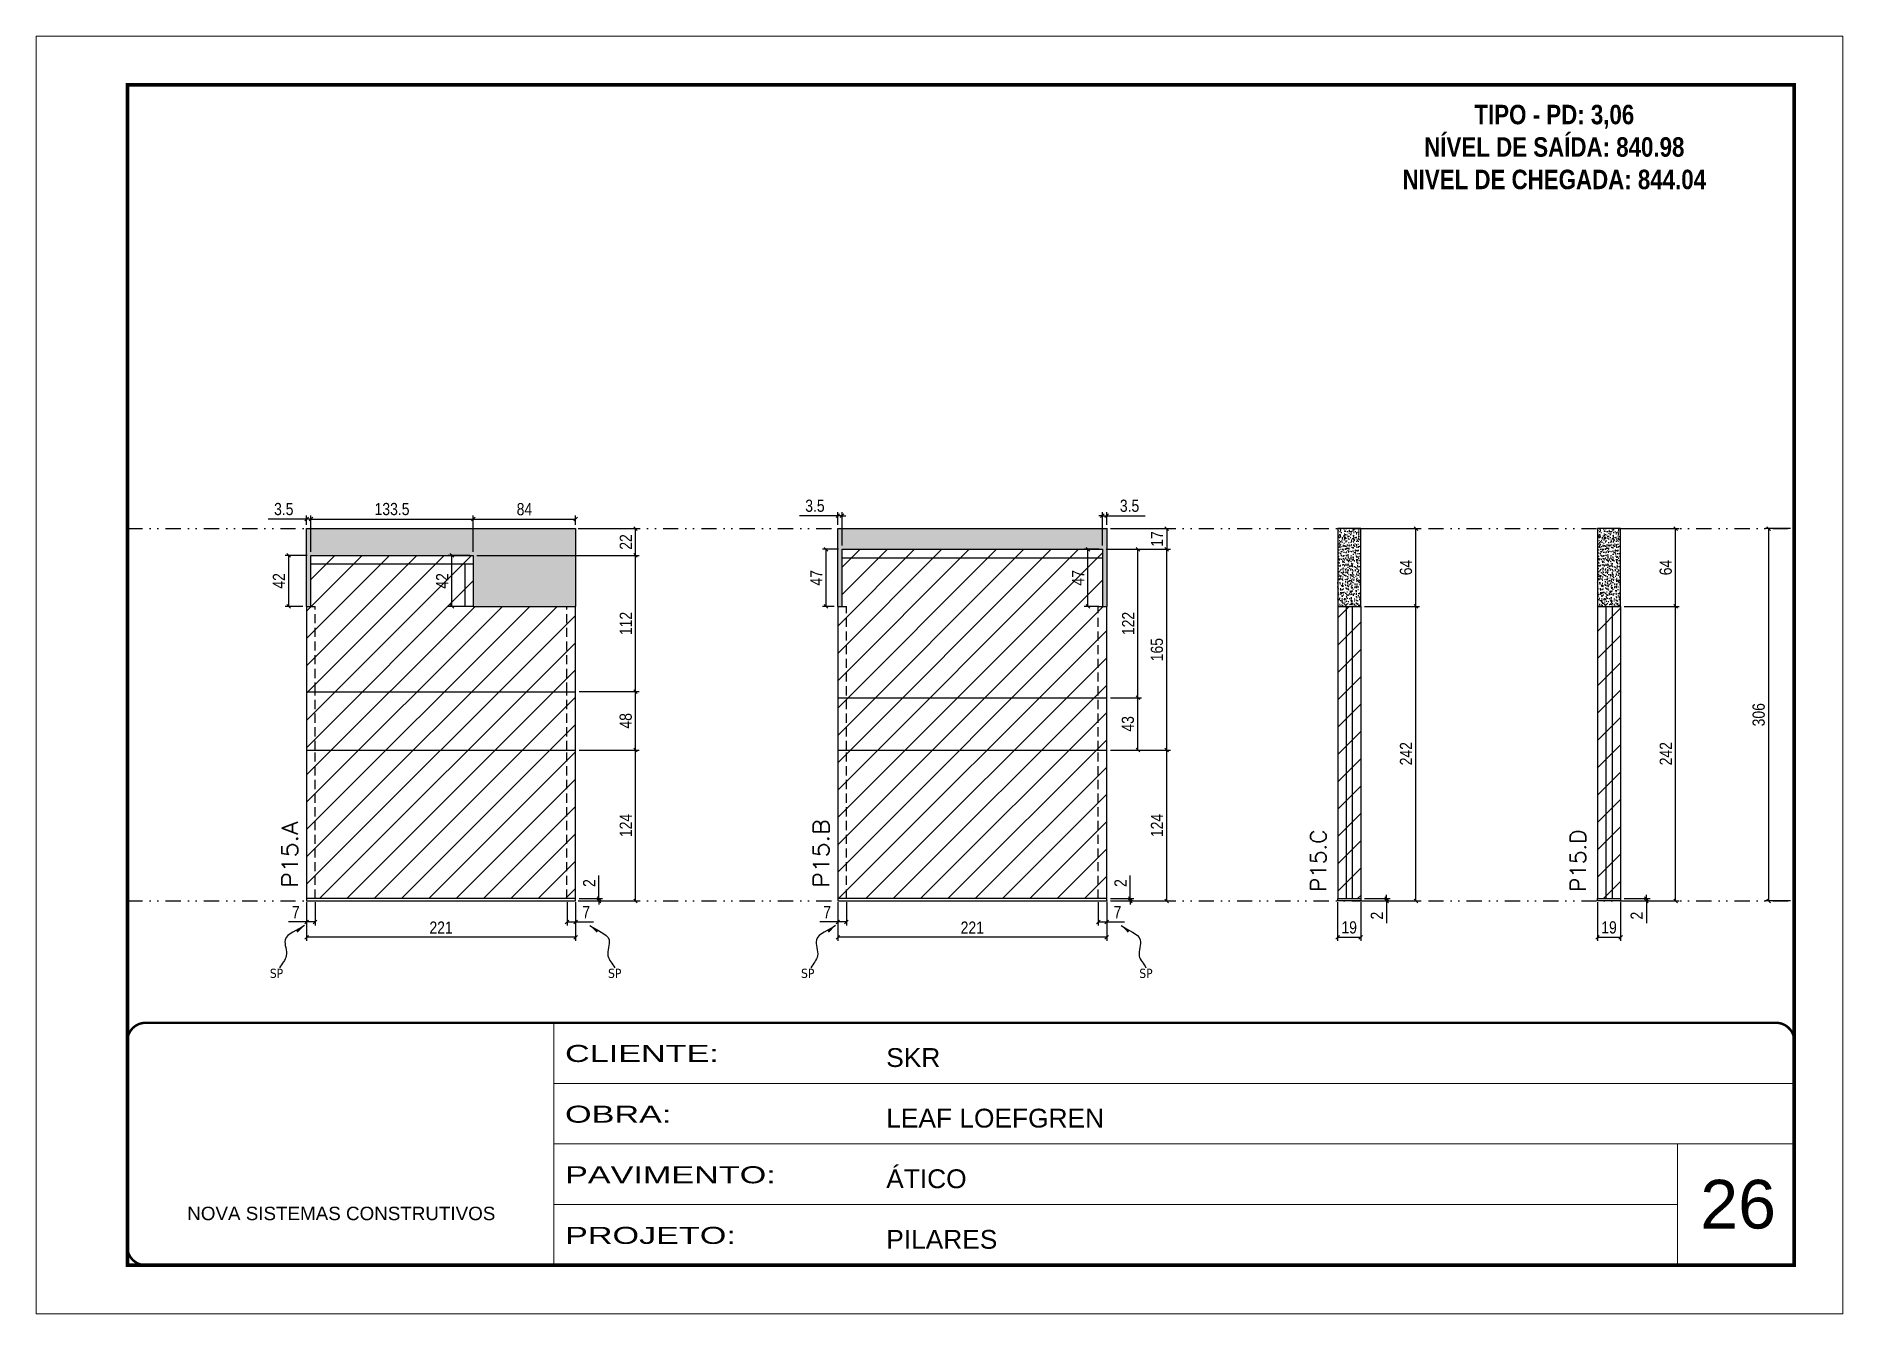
# Model space of a CAD drawing. Extents: x 14400 to 27878, y -21631 to 6985.
# Drawn here: x 16012 to 17497, y -957 to 93 of the extents above; entities that cross this region are included whole.
import ezdxf

# ---------------------------------------------------------------- set-up
doc = ezdxf.new("R2010")
doc.units = 0
for name, pattern in [('CONTINUO', [0]), ('DASHED', [0.75, 0.5, -0.25]), ('DIVIDE2', [0.625, 0.25, -0.125, 0, -0.125, 0, -0.125]), ('HIDDEN', [0.375, 0.25, -0.125])]:
    doc.linetypes.add(name, pattern=pattern)
for name, color, linetype, lineweight in [('CARIMBO', 255, 'Continuous', 9), ('Folhas', 255, 'Continuous', 9), ('Hachura', 251, 'Continuous', 9), ('SARRAFO DE PRESSAO', 251, 'DASHED', 9), ('Texto Seção', 7, 'Continuous', 15)]:
    doc.layers.add(name, color=color, linetype=linetype, lineweight=lineweight)
for name, color, linetype in [('COTA', 241, 'Continuous'), ('NOMENCLATURA', 7, 'Continuous'), ('Nível', 160, 'Continuous'), ('Painéis', 200, 'Continuous'), ('SARR_2.2x7', 40, 'Continuous'), ('texto', 7, 'Continuous')]:
    doc.layers.add(name, color=color, linetype=linetype)
doc.styles.add('ARIAL', font='arial.ttf')
doc.styles.add('COTA TECNICA', font='techl___.ttf', dxfattribs={"height": 10})
doc.styles.add('COTA TECNICA-50', font='techl___.ttf', dxfattribs={"height": 10})
doc.styles.add('REGUA-120', font='ROMANS.shx', dxfattribs={"height": 15})
doc.styles.add('ROMANC', font='techb___.ttf', dxfattribs={"height": 2.5})
doc.styles.get("Standard").update_dxf_attribs({"font": 'arial.ttf'})
doc.styles.add('Tecnologia', font='')
doc.styles.get('Tecnologia').set_extended_font_data('Forgotten Futurist')
doc.dimstyles.new('COTA PAINEL-50', dxfattribs={"dimtxt": 10, "dimasz": 3, "dimexe": 3, "dimexo": 3, "dimgap": 3, "dimtad": 1, "dimdec": 1, "dimzin": 12, "dimdsep": 46, "dimtxsty": 'COTA TECNICA-50', "dimblk1": 'OBLIQUE', "dimblk2": 'OBLIQUE', "dimsah": 1, "dimcen": 0.9, "dimclrd": 4, "dimclre": 4, "dimclrt": 240, "dimadec": 1, "dimazin": 3, "dimtfac": 1, "dimtdec": 1, "dimtmove": 0, "dimatfit": 3, "dimfxl": 1, "dimtolj": 1, "dimtzin": 12, "dimarcsym": 0})
doc.dimstyles.new('PAINEL', dxfattribs={"dimtxt": 10, "dimasz": 3, "dimexe": 3, "dimexo": 3, "dimgap": 3, "dimtad": 1, "dimdec": 1, "dimzin": 12, "dimdsep": 46, "dimtxsty": 'COTA TECNICA', "dimblk1": 'OBLIQUE', "dimblk2": 'OBLIQUE', "dimsah": 1, "dimcen": 0.9, "dimclrd": 4, "dimclre": 4, "dimclrt": 240, "dimadec": 1, "dimazin": 3, "dimtfac": 1, "dimtdec": 1, "dimtmove": 0, "dimatfit": 3, "dimfxl": 1, "dimtolj": 1, "dimtzin": 12, "dimarcsym": 0})
doc.dimstyles.get("Standard").update_dxf_attribs({"dimtxt": 0.18, "dimasz": 0.18, "dimexe": 0.18, "dimexo": 0.0625, "dimgap": 0.09, "dimtad": 0, "dimtih": 1, "dimtoh": 1, "dimdec": 4, "dimzin": 0, "dimdsep": 46, "dimtxsty": 'Standard', "dimcen": 0.09, "dimadec": 0, "dimazin": 0, "dimtfac": 1, "dimtdec": 4, "dimtofl": 0, "dimtmove": 0, "dimatfit": 3, "dimfxl": 1, "dimtolj": 1, "dimtzin": 0, "dimarcsym": 0})
pattern_1 = [(50, (-1585, 0), (5.4655401, -0.4781726), [0.5715, -6.2865]), (355, (-1585, 0), (-1.0573026, 5.7317054), [0.4572, -5.0292175]), (100.451445, (-1584.5445, -0.04), (4.4082374, 5.2535326), [0.4857003, -5.3427073]), (46.1842, (-1585, 1.524), (8.1323712, -1.2612698), [0.85725, -9.42975]), (96.63556, (-1584.322, 1.419), (7.122124, 7.4227837), [0.7285507, -8.0140682]), (351.18415, (-1585, 1.524), (7.122124, 7.4227837), [0.685799, -7.543792]), (21, (-1584.238, 1.143), (4.5484317, -3.067956), [0.5715, -6.2865]), (326, (-1584.238, 1.143), (1.8540609, 5.525639), [0.4572, -5.0292]), (71.451445, (-1583.859, 0.8873), (6.4024926, 2.457683), [0.4857003, -5.3426981]), (37.5, (-1585, 0), (0.0926581, 2.53665117), [0, -4.96824, 0, -5.1054, 0, -5.04825]), (7.5, (-1585, 0), (2.00458988, 3.00541724), [0, -2.91084, 0, -4.85394, 0, -1.92405]), (327.5, (-1586.6993, 0), (4.06771786, -0.17186232), [0, -1.905, 0, -5.9436, 0, -7.8867]), (317.5, (-1587.4613, 0), (4.44387544, 0.7627947), [0, -2.4765, 0, -3.94716, 0, -5.6007])]

msp = doc.modelspace()

# ---------------------------------------------------------------- texts
at = {"layer": 'CARIMBO', "style": 'ARIAL'}
msp.add_text('26', height=40, dxfattribs=at).set_placement((17379.828, -886.579))
at = {"layer": 'NOMENCLATURA', "color": 2, "insert": (17259.806, 36.862), "char_height": 16, "attachment_point": 2, "style": 'ROMANC'}
msp.add_mtext_dynamic_manual_height_columns('TIPO - PD: 3,06\\PNÍVEL DE SAÍDA: 840.98\\PNIVEL DE CHEGADA: 844.04', width=432.35115, gutter_width=1, heights=[0], dxfattribs=at)
at = {"layer": 'texto', "color": 0, "char_height": 7.5, "attachment_point": 5}
for insert in [(16209.501, -676.931), (16487.525, -676.931), (16646.14, -676.931), (16924.165, -676.931)]:
    msp.add_mtext('{\\fTahoma|b0|i0|c0|p34;\\C4;SP}', dxfattribs=dict(at, insert=insert))
at = {"layer": 'Texto Seção', "style": 'REGUA-120', "width": 1.1}
for s, p in [('P15.A', (16227.029, -606.677)), ('P15.B', (16663.668, -606.677))]:
    msp.add_text(s, height=13, rotation=90, dxfattribs=at).set_placement(p)
at = {"layer": 'Texto Seção', "char_height": 13, "width": 370.6998, "attachment_point": 7, "rotation": 90, "style": 'REGUA-120'}
for s, insert in [('\\pt156;P15.C', (17072.297, -610.028)), ('P15.D', (17285.812, -610.028))]:
    msp.add_mtext(s, dxfattribs=dict(at, insert=insert))

# ---------------------------------------------------------------- blocks, each defined once
blk = doc.blocks.new('9999999999')
at = {"color": 30, "linetype": 'CONTINUO'}
for p, q in [((98564.6, 34230.2), (98564.6, 34429.4)), ((98564.6, 34379.6), (99584, 34379.6)), ((98564.6, 34329.8), (99488, 34329.8)), ((99584, 34329.8), (99488, 34329.8)), ((99488, 34329.8), (99488, 34230.2)), ((98564.6, 34280), (99488, 34280))]:
    blk.add_line(p, q, dxfattribs=at)
at = {"color": 30, "linetype": 'CONTINUO', "const_width": 2}
blk.add_lwpolyline([(99584, 34230.2), (99584, 34414.4, 0.414214), (99569, 34429.4), (98229, 34429.4, 0.414214), (98214, 34414.4), (98214, 34245.2, 0.414214), (98229, 34230.2), (99584, 34230.2)], format="xyb", dxfattribs=at)
at = {"layer": 'Folhas'}
blk.add_lwpolyline([(98139, 34190.2), (99624, 34190.2), (99624, 35240.2), (98139, 35240.2)], close=True, dxfattribs=at)
at = {"layer": 'Folhas', "color": 30, "const_width": 3}
blk.add_lwpolyline([(98214, 34230.2), (99584, 34230.2), (99584, 35200.2), (98214, 35200.2)], close=True, dxfattribs=at)
at = {"color": 7, "linetype": 'Continuous', "ltscale": 5, "style": 'ARIAL'}
for s, height, p in [('SKR', 15.48, (98837.7, 34393.1)), ('LEAF LOEFGREN', 15.483, (98837.7, 34343.3)), ('ÁTICO', 15.48, (98837.7, 34293.5)), ('NOVA SISTEMAS CONSTRUTIVOS', 11.059, (98263.2, 34267.2)), ('PILARES', 15.48, (98837.7, 34243.7))]:
    blk.add_text(s, height=height, dxfattribs=at).set_placement(p)
at = {"layer": 'Folhas', "color": 7, "style": 'Tecnologia', "width": 1.5}
for s, p in [('CLIENTE:', (98573.7, 34397.2)), ('OBRA:', (98573.7, 34347.3)), ('PAVIMENTO:', (98573.7, 34297.5)), ('PROJETO:', (98573.7, 34247.7))]:
    blk.add_text(s, height=14, dxfattribs=at).set_placement(p)
blk = doc.blocks.new('_Oblique')
at = {"color": 0, "linetype": 'ByBlock', "lineweight": -2}
blk.add_line((-0.5, -0.5), (0.5, 0.5), dxfattribs=at)
blk = doc.blocks.new('*D1707')
at = {"layer": 'COTA', "color": 4, "lineweight": -2, "transparency": 16777216}
for p, q in [((16234.3, -618.4), (16234.3, -650.3)), ((16455.3, -618.4), (16455.3, -650.3)), ((16455.3, -647.3), (16234.3, -647.3))]:
    blk.add_line(p, q, dxfattribs=at)
at = {"layer": 'Defpoints', "color": 0, "transparency": 16777216}
for p in [(16234.3, -615.4), (16455.3, -615.4), (16234.3, -647.3)]:
    blk.add_point(p, dxfattribs=at)
at = {"layer": 'COTA', "color": 4, "lineweight": -2, "transparency": 16777216, "xscale": 3, "yscale": 3, "zscale": 3, "rotation": 180}
blk.add_blockref('_Oblique', (16234.3, -647.3), dxfattribs=at)
at = {"layer": 'COTA', "color": 4, "lineweight": -2, "transparency": 16777216, "xscale": 3, "yscale": 3, "zscale": 3}
blk.add_blockref('_Oblique', (16455.3, -647.3), dxfattribs=at)
at = {"layer": 'COTA', "color": 240, "transparency": 16777216, "insert": (16344.8, -639.3), "char_height": 10, "attachment_point": 5, "style": 'COTA TECNICA'}
blk.add_mtext('\\A1;221', dxfattribs=at)
blk = doc.blocks.new('*D1708')
at = {"layer": 'COTA', "color": 4, "lineweight": -2, "transparency": 16777216}
for p, q in [((16448.3, -618.4), (16448.3, -637.7)), ((16455.3, -620.4), (16455.3, -637.7)), ((16448.3, -634.7), (16455.3, -634.7)), ((16455.3, -634.7), (16470, -634.7))]:
    blk.add_line(p, q, dxfattribs=at)
at = {"layer": 'Defpoints', "color": 0, "transparency": 16777216}
for p in [(16448.3, -615.4), (16455.3, -617.4), (16455.3, -634.7)]:
    blk.add_point(p, dxfattribs=at)
at = {"layer": 'COTA', "color": 4, "lineweight": -2, "transparency": 16777216, "xscale": 3, "yscale": 3, "zscale": 3, "rotation": 180}
blk.add_blockref('_Oblique', (16448.3, -634.7), dxfattribs=at)
at = {"layer": 'COTA', "color": 4, "lineweight": -2, "transparency": 16777216, "xscale": 3, "yscale": 3, "zscale": 3}
blk.add_blockref('_Oblique', (16455.3, -634.7), dxfattribs=at)
at = {"layer": 'COTA', "color": 240, "transparency": 16777216, "insert": (16464.1, -626.6), "char_height": 10, "attachment_point": 5, "style": 'COTA TECNICA-50'}
blk.add_mtext('\\A1;7', dxfattribs=at)
blk = doc.blocks.new('*D1709')
at = {"layer": 'COTA', "color": 4, "lineweight": -2, "transparency": 16777216}
for p, q in [((16234.3, -620.4), (16234.3, -637.7)), ((16241.3, -618.4), (16241.3, -637.7)), ((16234.3, -634.7), (16219.5, -634.7)), ((16241.3, -634.7), (16234.3, -634.7))]:
    blk.add_line(p, q, dxfattribs=at)
at = {"layer": 'Defpoints', "color": 0, "transparency": 16777216}
for p in [(16234.3, -617.4), (16241.3, -615.4), (16234.3, -634.7)]:
    blk.add_point(p, dxfattribs=at)
at = {"layer": 'COTA', "color": 4, "lineweight": -2, "transparency": 16777216, "xscale": 3, "yscale": 3, "zscale": 3, "rotation": 180}
blk.add_blockref('_Oblique', (16234.3, -634.7), dxfattribs=at)
at = {"layer": 'COTA', "color": 4, "lineweight": -2, "transparency": 16777216, "xscale": 3, "yscale": 3, "zscale": 3}
blk.add_blockref('_Oblique', (16241.3, -634.7), dxfattribs=at)
at = {"layer": 'COTA', "color": 240, "transparency": 16777216, "insert": (16225.4, -626.6), "char_height": 10, "attachment_point": 5, "style": 'COTA TECNICA-50'}
blk.add_mtext('\\A1;7', dxfattribs=at)
blk = doc.blocks.new('*D1710')
at = {"layer": 'COTA', "color": 4, "lineweight": -2, "transparency": 16777216}
for p, q in [((16474.5, -615.4), (16474.5, -596.6)), ((16458.3, -615.4), (16477.5, -615.4)), ((16458.3, -617.4), (16477.5, -617.4)), ((16474.5, -617.4), (16474.5, -615.4)), ((16474.5, -617.4), (16474.5, -620.4))]:
    blk.add_line(p, q, dxfattribs=at)
at = {"layer": 'Defpoints', "color": 0, "transparency": 16777216}
for p in [(16455.3, -615.4), (16455.3, -617.4), (16474.5, -617.4)]:
    blk.add_point(p, dxfattribs=at)
at = {"layer": 'COTA', "color": 4, "lineweight": -2, "transparency": 16777216, "xscale": 3, "yscale": 3, "zscale": 3}
for p, rotation in [((16474.5, -615.4), 270), ((16474.5, -617.4), 90)]:
    blk.add_blockref('_Oblique', p, dxfattribs=dict(at, rotation=rotation))
at = {"layer": 'COTA', "color": 240, "transparency": 16777216, "insert": (16466.5, -602.7), "char_height": 10, "attachment_point": 5, "rotation": 90, "style": 'COTA TECNICA-50'}
blk.add_mtext('\\A1;2', dxfattribs=at)
blk = doc.blocks.new('*D1711')
at = {"layer": 'COTA', "color": 4, "linetype": 'ByBlock', "lineweight": -2, "transparency": 16777216}
for p, q in [((16458.3, -493.4), (16507.6, -493.4)), ((16504.6, -617.4), (16504.6, -493.4)), ((16458.3, -617.4), (16507.6, -617.4))]:
    blk.add_line(p, q, dxfattribs=at)
at = {"layer": 'Defpoints', "color": 0, "linetype": 'ByBlock', "transparency": 16777216}
for p in [(16455.3, -493.4), (16504.6, -493.4), (16455.3, -617.4)]:
    blk.add_point(p, dxfattribs=at)
at = {"layer": 'COTA', "color": 4, "linetype": 'ByBlock', "lineweight": -2, "transparency": 16777216, "xscale": 3, "yscale": 3, "zscale": 3}
for p, rotation in [((16504.6, -493.4), 90), ((16504.6, -617.4), 270)]:
    blk.add_blockref('_Oblique', p, dxfattribs=dict(at, rotation=rotation))
at = {"layer": 'COTA', "color": 240, "linetype": 'ByBlock', "transparency": 16777216, "insert": (16496.6, -555.4), "char_height": 10, "attachment_point": 5, "rotation": 90, "style": 'COTA TECNICA'}
blk.add_mtext('\\A1;124', dxfattribs=at)
blk = doc.blocks.new('*D1712')
at = {"layer": 'COTA', "color": 4, "lineweight": -2, "transparency": 16777216}
for p, q in [((16374.3, -333.4), (16507.6, -333.4)), ((16504.6, -445.4), (16504.6, -333.4)), ((16458.3, -445.4), (16507.6, -445.4))]:
    blk.add_line(p, q, dxfattribs=at)
at = {"layer": 'Defpoints', "color": 0, "transparency": 16777216}
for p in [(16371.3, -333.4), (16504.6, -333.4), (16455.3, -445.4)]:
    blk.add_point(p, dxfattribs=at)
at = {"layer": 'COTA', "color": 4, "lineweight": -2, "transparency": 16777216, "xscale": 3, "yscale": 3, "zscale": 3}
for p, rotation in [((16504.6, -333.4), 90), ((16504.6, -445.4), 270)]:
    blk.add_blockref('_Oblique', p, dxfattribs=dict(at, rotation=rotation))
at = {"layer": 'COTA', "color": 240, "transparency": 16777216, "insert": (16496.6, -389.4), "char_height": 10, "attachment_point": 5, "rotation": 90, "style": 'COTA TECNICA'}
blk.add_mtext('\\A1;112', dxfattribs=at)
blk = doc.blocks.new('*D1713')
at = {"layer": 'COTA', "color": 4, "lineweight": -2, "transparency": 16777216}
for p, q in [((17081.7, -618.4), (17081.7, -650.3)), ((17100.7, -618.4), (17100.7, -650.3)), ((17081.7, -647.3), (17100.7, -647.3))]:
    blk.add_line(p, q, dxfattribs=at)
at = {"layer": 'Defpoints', "color": 0, "transparency": 16777216}
for p in [(17081.7, -615.4), (17100.7, -615.4), (17100.7, -647.3)]:
    blk.add_point(p, dxfattribs=at)
at = {"layer": 'COTA', "color": 4, "lineweight": -2, "transparency": 16777216, "xscale": 3, "yscale": 3, "zscale": 3, "rotation": 180}
blk.add_blockref('_Oblique', (17081.7, -647.3), dxfattribs=at)
at = {"layer": 'COTA', "color": 4, "lineweight": -2, "transparency": 16777216, "xscale": 3, "yscale": 3, "zscale": 3}
blk.add_blockref('_Oblique', (17100.7, -647.3), dxfattribs=at)
at = {"layer": 'COTA', "color": 240, "transparency": 16777216, "insert": (17091.2, -639.2), "char_height": 10, "attachment_point": 5, "style": 'COTA TECNICA'}
blk.add_mtext('\\A1;19', dxfattribs=at)
blk = doc.blocks.new('*D1714')
at = {"layer": 'COTA', "color": 4, "lineweight": -2, "transparency": 16777216}
for p, q in [((17103.7, -615.4), (17124.9, -615.4)), ((17103.7, -617.4), (17124.9, -617.4)), ((17121.9, -615.4), (17121.9, -612.4)), ((17121.9, -615.4), (17121.9, -617.4)), ((17121.9, -617.4), (17121.9, -635.6))]:
    blk.add_line(p, q, dxfattribs=at)
at = {"layer": 'Defpoints', "color": 0, "transparency": 16777216}
for p in [(17100.7, -615.4), (17100.7, -617.4), (17121.9, -615.4)]:
    blk.add_point(p, dxfattribs=at)
at = {"layer": 'COTA', "color": 4, "lineweight": -2, "transparency": 16777216, "xscale": 3, "yscale": 3, "zscale": 3}
for p, rotation in [((17121.9, -615.4), 270), ((17121.9, -617.4), 90)]:
    blk.add_blockref('_Oblique', p, dxfattribs=dict(at, rotation=rotation))
at = {"layer": 'COTA', "color": 240, "transparency": 16777216, "insert": (17113.9, -629.5), "char_height": 10, "attachment_point": 5, "rotation": 90, "style": 'COTA TECNICA-50'}
blk.add_mtext('\\A1;2', dxfattribs=at)
blk = doc.blocks.new('*D1715')
at = {"layer": 'COTA', "color": 4, "lineweight": -2, "transparency": 16777216}
for p, q in [((17103.7, -375.4), (17149, -375.4)), ((17146, -617.4), (17146, -375.4)), ((17103.7, -617.4), (17149, -617.4))]:
    blk.add_line(p, q, dxfattribs=at)
at = {"layer": 'Defpoints', "color": 0, "transparency": 16777216}
for p in [(17100.7, -375.4), (17146, -375.4), (17100.7, -617.4)]:
    blk.add_point(p, dxfattribs=at)
at = {"layer": 'COTA', "color": 4, "lineweight": -2, "transparency": 16777216, "xscale": 3, "yscale": 3, "zscale": 3}
for p, rotation in [((17146, -375.4), 90), ((17146, -617.4), 270)]:
    blk.add_blockref('_Oblique', p, dxfattribs=dict(at, rotation=rotation))
at = {"layer": 'COTA', "color": 240, "transparency": 16777216, "insert": (17137.9, -496.4), "char_height": 10, "attachment_point": 5, "rotation": 90, "style": 'COTA TECNICA-50'}
blk.add_mtext('\\A1;242', dxfattribs=at)
blk = doc.blocks.new('*D1719')
at = {"layer": 'COTA', "color": 4, "lineweight": -2, "transparency": 16777216}
for p, q in [((17103.7, -311.4), (17149, -311.4)), ((17146, -375.4), (17146, -311.4)), ((17103.7, -375.4), (17149, -375.4))]:
    blk.add_line(p, q, dxfattribs=at)
at = {"layer": 'Defpoints', "color": 0, "transparency": 16777216}
for p in [(17100.7, -311.4), (17146, -311.4), (17100.7, -375.4)]:
    blk.add_point(p, dxfattribs=at)
at = {"layer": 'COTA', "color": 4, "lineweight": -2, "transparency": 16777216, "xscale": 3, "yscale": 3, "zscale": 3}
for p, rotation in [((17146, -311.4), 90), ((17146, -375.4), 270)]:
    blk.add_blockref('_Oblique', p, dxfattribs=dict(at, rotation=rotation))
at = {"layer": 'COTA', "color": 240, "transparency": 16777216, "insert": (17137.9, -343.4), "char_height": 10, "attachment_point": 5, "rotation": 90, "style": 'COTA TECNICA'}
blk.add_mtext('\\A1;64', dxfattribs=at)
blk = doc.blocks.new('*D1716')
at = {"layer": 'COTA', "color": 4, "lineweight": -2, "transparency": 16777216}
for p, q in [((17295.3, -618.4), (17295.3, -650.3)), ((17314.3, -618.4), (17314.3, -650.3)), ((17295.3, -647.3), (17314.3, -647.3))]:
    blk.add_line(p, q, dxfattribs=at)
at = {"layer": 'Defpoints', "color": 0, "transparency": 16777216}
for p in [(17295.3, -615.4), (17314.3, -615.4), (17314.3, -647.3)]:
    blk.add_point(p, dxfattribs=at)
at = {"layer": 'COTA', "color": 4, "lineweight": -2, "transparency": 16777216, "xscale": 3, "yscale": 3, "zscale": 3, "rotation": 180}
blk.add_blockref('_Oblique', (17295.3, -647.3), dxfattribs=at)
at = {"layer": 'COTA', "color": 4, "lineweight": -2, "transparency": 16777216, "xscale": 3, "yscale": 3, "zscale": 3}
blk.add_blockref('_Oblique', (17314.3, -647.3), dxfattribs=at)
at = {"layer": 'COTA', "color": 240, "transparency": 16777216, "insert": (17304.8, -639.2), "char_height": 10, "attachment_point": 5, "style": 'COTA TECNICA'}
blk.add_mtext('\\A1;19', dxfattribs=at)
blk = doc.blocks.new('*D1717')
at = {"layer": 'COTA', "color": 4, "lineweight": -2, "transparency": 16777216}
for p, q in [((17317.3, -615.4), (17338.5, -615.4)), ((17317.3, -617.4), (17338.5, -617.4)), ((17335.5, -615.4), (17335.5, -612.4)), ((17335.5, -615.4), (17335.5, -617.4)), ((17335.5, -617.4), (17335.5, -635.6))]:
    blk.add_line(p, q, dxfattribs=at)
at = {"layer": 'Defpoints', "color": 0, "transparency": 16777216}
for p in [(17314.3, -615.4), (17314.3, -617.4), (17335.5, -615.4)]:
    blk.add_point(p, dxfattribs=at)
at = {"layer": 'COTA', "color": 4, "lineweight": -2, "transparency": 16777216, "xscale": 3, "yscale": 3, "zscale": 3}
for p, rotation in [((17335.5, -615.4), 270), ((17335.5, -617.4), 90)]:
    blk.add_blockref('_Oblique', p, dxfattribs=dict(at, rotation=rotation))
at = {"layer": 'COTA', "color": 240, "transparency": 16777216, "insert": (17327.5, -629.5), "char_height": 10, "attachment_point": 5, "rotation": 90, "style": 'COTA TECNICA-50'}
blk.add_mtext('\\A1;2', dxfattribs=at)
blk = doc.blocks.new('*D1718')
at = {"layer": 'COTA', "color": 4, "lineweight": -2, "transparency": 16777216}
for p, q in [((17317.3, -375.4), (17362.5, -375.4)), ((17359.5, -617.4), (17359.5, -375.4)), ((17317.3, -617.4), (17362.5, -617.4))]:
    blk.add_line(p, q, dxfattribs=at)
at = {"layer": 'Defpoints', "color": 0, "transparency": 16777216}
for p in [(17314.3, -375.4), (17359.5, -375.4), (17314.3, -617.4)]:
    blk.add_point(p, dxfattribs=at)
at = {"layer": 'COTA', "color": 4, "lineweight": -2, "transparency": 16777216, "xscale": 3, "yscale": 3, "zscale": 3}
for p, rotation in [((17359.5, -375.4), 90), ((17359.5, -617.4), 270)]:
    blk.add_blockref('_Oblique', p, dxfattribs=dict(at, rotation=rotation))
at = {"layer": 'COTA', "color": 240, "transparency": 16777216, "insert": (17351.4, -496.4), "char_height": 10, "attachment_point": 5, "rotation": 90, "style": 'COTA TECNICA-50'}
blk.add_mtext('\\A1;242', dxfattribs=at)
blk = doc.blocks.new('*D1720')
at = {"layer": 'COTA', "color": 4, "lineweight": -2, "transparency": 16777216}
for p, q in [((17317.3, -311.4), (17362.5, -311.4)), ((17359.5, -375.4), (17359.5, -311.4)), ((17317.3, -375.4), (17362.5, -375.4))]:
    blk.add_line(p, q, dxfattribs=at)
at = {"layer": 'Defpoints', "color": 0, "transparency": 16777216}
for p in [(17314.3, -311.4), (17359.5, -311.4), (17314.3, -375.4)]:
    blk.add_point(p, dxfattribs=at)
at = {"layer": 'COTA', "color": 4, "lineweight": -2, "transparency": 16777216, "xscale": 3, "yscale": 3, "zscale": 3}
for p, rotation in [((17359.5, -311.4), 90), ((17359.5, -375.4), 270)]:
    blk.add_blockref('_Oblique', p, dxfattribs=dict(at, rotation=rotation))
at = {"layer": 'COTA', "color": 240, "transparency": 16777216, "insert": (17351.4, -343.4), "char_height": 10, "attachment_point": 5, "rotation": 90, "style": 'COTA TECNICA'}
blk.add_mtext('\\A1;64', dxfattribs=at)
blk = doc.blocks.new('*D1721')
at = {"layer": 'COTA', "color": 4, "lineweight": -2, "transparency": 16777216}
for p, q in [((17454, -311.4), (17433, -311.4)), ((17436, -617.4), (17436, -311.4)), ((17454, -617.4), (17433, -617.4))]:
    blk.add_line(p, q, dxfattribs=at)
at = {"layer": 'Defpoints', "color": 0, "transparency": 16777216}
for p in [(17436, -311.4), (17457, -311.4), (17457, -617.4)]:
    blk.add_point(p, dxfattribs=at)
at = {"layer": 'COTA', "color": 4, "lineweight": -2, "transparency": 16777216, "xscale": 3, "yscale": 3, "zscale": 3}
for p, rotation in [((17436, -311.4), 90), ((17436, -617.4), 270)]:
    blk.add_blockref('_Oblique', p, dxfattribs=dict(at, rotation=rotation))
at = {"layer": 'COTA', "color": 240, "transparency": 16777216, "insert": (17427.8, -464.4), "char_height": 10, "attachment_point": 5, "rotation": 90, "style": 'COTA TECNICA'}
blk.add_mtext('\\A1;306', dxfattribs=at)
blk = doc.blocks.new('*D1722')
at = {"layer": 'COTA', "color": 4, "lineweight": -2, "transparency": 16777216}
for p, q in [((16670.9, -618.4), (16670.9, -650.3)), ((16891.9, -618.4), (16891.9, -650.3)), ((16891.9, -647.3), (16670.9, -647.3))]:
    blk.add_line(p, q, dxfattribs=at)
at = {"layer": 'Defpoints', "color": 0, "transparency": 16777216}
for p in [(16670.9, -615.4), (16891.9, -615.4), (16670.9, -647.3)]:
    blk.add_point(p, dxfattribs=at)
at = {"layer": 'COTA', "color": 4, "lineweight": -2, "transparency": 16777216, "xscale": 3, "yscale": 3, "zscale": 3, "rotation": 180}
blk.add_blockref('_Oblique', (16670.9, -647.3), dxfattribs=at)
at = {"layer": 'COTA', "color": 4, "lineweight": -2, "transparency": 16777216, "xscale": 3, "yscale": 3, "zscale": 3}
blk.add_blockref('_Oblique', (16891.9, -647.3), dxfattribs=at)
at = {"layer": 'COTA', "color": 240, "transparency": 16777216, "insert": (16781.4, -639.3), "char_height": 10, "attachment_point": 5, "style": 'COTA TECNICA'}
blk.add_mtext('\\A1;221', dxfattribs=at)
blk = doc.blocks.new('*D1723')
at = {"layer": 'COTA', "color": 4, "lineweight": -2, "transparency": 16777216}
for p, q in [((16884.9, -618.4), (16884.9, -637.7)), ((16891.9, -620.4), (16891.9, -637.7)), ((16884.9, -634.7), (16891.9, -634.7)), ((16891.9, -634.7), (16906.6, -634.7))]:
    blk.add_line(p, q, dxfattribs=at)
at = {"layer": 'Defpoints', "color": 0, "transparency": 16777216}
for p in [(16884.9, -615.4), (16891.9, -617.4), (16891.9, -634.7)]:
    blk.add_point(p, dxfattribs=at)
at = {"layer": 'COTA', "color": 4, "lineweight": -2, "transparency": 16777216, "xscale": 3, "yscale": 3, "zscale": 3, "rotation": 180}
blk.add_blockref('_Oblique', (16884.9, -634.7), dxfattribs=at)
at = {"layer": 'COTA', "color": 4, "lineweight": -2, "transparency": 16777216, "xscale": 3, "yscale": 3, "zscale": 3}
blk.add_blockref('_Oblique', (16891.9, -634.7), dxfattribs=at)
at = {"layer": 'COTA', "color": 240, "transparency": 16777216, "insert": (16900.8, -626.6), "char_height": 10, "attachment_point": 5, "style": 'COTA TECNICA-50'}
blk.add_mtext('\\A1;7', dxfattribs=at)
blk = doc.blocks.new('*D1724')
at = {"layer": 'COTA', "color": 4, "lineweight": -2, "transparency": 16777216}
for p, q in [((16670.9, -620.4), (16670.9, -637.7)), ((16677.9, -618.4), (16677.9, -637.7)), ((16670.9, -634.7), (16656.2, -634.7)), ((16677.9, -634.7), (16670.9, -634.7))]:
    blk.add_line(p, q, dxfattribs=at)
at = {"layer": 'Defpoints', "color": 0, "transparency": 16777216}
for p in [(16670.9, -617.4), (16677.9, -615.4), (16670.9, -634.7)]:
    blk.add_point(p, dxfattribs=at)
at = {"layer": 'COTA', "color": 4, "lineweight": -2, "transparency": 16777216, "xscale": 3, "yscale": 3, "zscale": 3, "rotation": 180}
blk.add_blockref('_Oblique', (16670.9, -634.7), dxfattribs=at)
at = {"layer": 'COTA', "color": 4, "lineweight": -2, "transparency": 16777216, "xscale": 3, "yscale": 3, "zscale": 3}
blk.add_blockref('_Oblique', (16677.9, -634.7), dxfattribs=at)
at = {"layer": 'COTA', "color": 240, "transparency": 16777216, "insert": (16662.1, -626.6), "char_height": 10, "attachment_point": 5, "style": 'COTA TECNICA-50'}
blk.add_mtext('\\A1;7', dxfattribs=at)
blk = doc.blocks.new('*D1725')
at = {"layer": 'COTA', "color": 4, "lineweight": -2, "transparency": 16777216}
for p, q in [((16911.2, -615.4), (16911.2, -596.6)), ((16894.9, -615.4), (16914.2, -615.4)), ((16894.9, -617.4), (16914.2, -617.4)), ((16911.2, -617.4), (16911.2, -615.4)), ((16911.2, -617.4), (16911.2, -620.4))]:
    blk.add_line(p, q, dxfattribs=at)
at = {"layer": 'Defpoints', "color": 0, "transparency": 16777216}
for p in [(16891.9, -615.4), (16891.9, -617.4), (16911.2, -617.4)]:
    blk.add_point(p, dxfattribs=at)
at = {"layer": 'COTA', "color": 4, "lineweight": -2, "transparency": 16777216, "xscale": 3, "yscale": 3, "zscale": 3}
for p, rotation in [((16911.2, -615.4), 270), ((16911.2, -617.4), 90)]:
    blk.add_blockref('_Oblique', p, dxfattribs=dict(at, rotation=rotation))
at = {"layer": 'COTA', "color": 240, "transparency": 16777216, "insert": (16903.2, -602.7), "char_height": 10, "attachment_point": 5, "rotation": 90, "style": 'COTA TECNICA-50'}
blk.add_mtext('\\A1;2', dxfattribs=at)
blk = doc.blocks.new('*D1726')
at = {"layer": 'COTA', "color": 4, "linetype": 'ByBlock', "lineweight": -2, "transparency": 16777216}
for p, q in [((16894.9, -493.4), (16944.3, -493.4)), ((16941.3, -617.4), (16941.3, -493.4)), ((16894.9, -617.4), (16944.3, -617.4))]:
    blk.add_line(p, q, dxfattribs=at)
at = {"layer": 'Defpoints', "color": 0, "linetype": 'ByBlock', "transparency": 16777216}
for p in [(16891.9, -493.4), (16941.3, -493.4), (16891.9, -617.4)]:
    blk.add_point(p, dxfattribs=at)
at = {"layer": 'COTA', "color": 4, "linetype": 'ByBlock', "lineweight": -2, "transparency": 16777216, "xscale": 3, "yscale": 3, "zscale": 3}
for p, rotation in [((16941.3, -493.4), 90), ((16941.3, -617.4), 270)]:
    blk.add_blockref('_Oblique', p, dxfattribs=dict(at, rotation=rotation))
at = {"layer": 'COTA', "color": 240, "linetype": 'ByBlock', "transparency": 16777216, "insert": (16933.2, -555.4), "char_height": 10, "attachment_point": 5, "rotation": 90, "style": 'COTA TECNICA'}
blk.add_mtext('\\A1;124', dxfattribs=at)
blk = doc.blocks.new('*D1727')
at = {"layer": 'COTA', "color": 4, "lineweight": -2, "transparency": 16777216}
for p, q in [((16891.4, -328.4), (16944.3, -328.4)), ((16941.3, -493.4), (16941.3, -328.4)), ((16894.9, -493.4), (16944.3, -493.4))]:
    blk.add_line(p, q, dxfattribs=at)
at = {"layer": 'Defpoints', "color": 0, "transparency": 16777216}
for p in [(16888.4, -328.4), (16941.3, -328.4), (16891.9, -493.4)]:
    blk.add_point(p, dxfattribs=at)
at = {"layer": 'COTA', "color": 4, "lineweight": -2, "transparency": 16777216, "xscale": 3, "yscale": 3, "zscale": 3}
for p, rotation in [((16941.3, -328.4), 90), ((16941.3, -493.4), 270)]:
    blk.add_blockref('_Oblique', p, dxfattribs=dict(at, rotation=rotation))
at = {"layer": 'COTA', "color": 240, "transparency": 16777216, "insert": (16933.2, -410.9), "char_height": 10, "attachment_point": 5, "rotation": 90, "style": 'COTA TECNICA'}
blk.add_mtext('\\A1;165', dxfattribs=at)
blk = doc.blocks.new('*D1728')
at = {"layer": 'COTA', "color": 4, "lineweight": -2, "transparency": 16777216}
for p, q in [((16894.9, -311.4), (16944.3, -311.4)), ((16941.3, -311.4), (16941.3, -328.4)), ((16891.4, -328.4), (16944.3, -328.4))]:
    blk.add_line(p, q, dxfattribs=at)
at = {"layer": 'Defpoints', "color": 0, "transparency": 16777216}
for p in [(16891.9, -311.4), (16888.4, -328.4), (16941.3, -328.4)]:
    blk.add_point(p, dxfattribs=at)
at = {"layer": 'COTA', "color": 4, "lineweight": -2, "transparency": 16777216, "xscale": 3, "yscale": 3, "zscale": 3}
for p, rotation in [((16941.3, -311.4), 90), ((16941.3, -328.4), 270)]:
    blk.add_blockref('_Oblique', p, dxfattribs=dict(at, rotation=rotation))
at = {"layer": 'COTA', "color": 240, "transparency": 16777216, "insert": (16933.2, -319.9), "char_height": 10, "attachment_point": 5, "rotation": 90, "style": 'COTA TECNICA'}
blk.add_mtext('\\A1;17', dxfattribs=at)
blk = doc.blocks.new('*D2822')
at = {"layer": 'COTA', "color": 4, "lineweight": -2, "transparency": 16777216}
for p, q in [((16894.9, -450.4), (16920.5, -450.4)), ((16917.5, -493.4), (16917.5, -450.4)), ((16894.9, -493.4), (16920.5, -493.4))]:
    blk.add_line(p, q, dxfattribs=at)
at = {"layer": 'Defpoints', "color": 0, "transparency": 16777216}
for p in [(16891.9, -450.4), (16917.5, -450.4), (16891.9, -493.4)]:
    blk.add_point(p, dxfattribs=at)
at = {"layer": 'COTA', "color": 4, "lineweight": -2, "transparency": 16777216, "xscale": 3, "yscale": 3, "zscale": 3}
for p, rotation in [((16917.5, -450.4), 90), ((16917.5, -493.4), 270)]:
    blk.add_blockref('_Oblique', p, dxfattribs=dict(at, rotation=rotation))
at = {"layer": 'COTA', "color": 240, "transparency": 16777216, "insert": (16909.3, -471.9), "char_height": 10, "attachment_point": 5, "rotation": 90, "style": 'COTA TECNICA'}
blk.add_mtext('\\A1;43', dxfattribs=at)
blk = doc.blocks.new('*D2823')
at = {"layer": 'COTA', "color": 4, "lineweight": -2, "transparency": 16777216}
for p, q in [((16891.4, -328.4), (16920.5, -328.4)), ((16917.5, -450.4), (16917.5, -328.4)), ((16894.9, -450.4), (16920.5, -450.4))]:
    blk.add_line(p, q, dxfattribs=at)
at = {"layer": 'Defpoints', "color": 0, "transparency": 16777216}
for p in [(16888.4, -328.4), (16917.5, -328.4), (16891.9, -450.4)]:
    blk.add_point(p, dxfattribs=at)
at = {"layer": 'COTA', "color": 4, "lineweight": -2, "transparency": 16777216, "xscale": 3, "yscale": 3, "zscale": 3}
for p, rotation in [((16917.5, -328.4), 90), ((16917.5, -450.4), 270)]:
    blk.add_blockref('_Oblique', p, dxfattribs=dict(at, rotation=rotation))
at = {"layer": 'COTA', "color": 240, "transparency": 16777216, "insert": (16909.5, -389.4), "char_height": 10, "attachment_point": 5, "rotation": 90, "style": 'COTA TECNICA'}
blk.add_mtext('\\A1;122', dxfattribs=at)
blk = doc.blocks.new('*D2824')
at = {"layer": 'COTA', "color": 4, "lineweight": -2, "transparency": 16777216}
for p, q in [((16670.9, -300.9), (16639.3, -300.9)), ((16670.9, -308.4), (16670.9, -297.9)), ((16674.4, -300.9), (16670.9, -300.9)), ((16674.4, -325.4), (16674.4, -297.9)), ((16674.4, -300.9), (16677.4, -300.9))]:
    blk.add_line(p, q, dxfattribs=at)
at = {"layer": 'Defpoints', "color": 0, "transparency": 16777216}
for p in [(16670.9, -300.9), (16670.9, -311.4), (16674.4, -328.4)]:
    blk.add_point(p, dxfattribs=at)
at = {"layer": 'COTA', "color": 4, "lineweight": -2, "transparency": 16777216, "xscale": 3, "yscale": 3, "zscale": 3}
blk.add_blockref('_Oblique', (16670.9, -300.9), dxfattribs=at)
at = {"layer": 'COTA', "color": 4, "lineweight": -2, "transparency": 16777216, "xscale": 3, "yscale": 3, "zscale": 3, "rotation": 180}
blk.add_blockref('_Oblique', (16674.4, -300.9), dxfattribs=at)
at = {"layer": 'COTA', "color": 240, "transparency": 16777216, "insert": (16652.1, -292.7), "char_height": 10, "attachment_point": 5, "style": 'COTA TECNICA'}
blk.add_mtext('\\A1;3.5', dxfattribs=at)
blk = doc.blocks.new('*D2825')
at = {"layer": 'COTA', "color": 4, "lineweight": -2, "transparency": 16777216}
for p, q in [((16888.4, -300.9), (16885.4, -300.9)), ((16888.4, -325.4), (16888.4, -297.9)), ((16888.4, -300.9), (16891.9, -300.9)), ((16891.9, -308.4), (16891.9, -297.9)), ((16891.9, -300.9), (16923.5, -300.9))]:
    blk.add_line(p, q, dxfattribs=at)
at = {"layer": 'Defpoints', "color": 0, "transparency": 16777216}
for p in [(16891.9, -300.9), (16891.9, -311.4), (16888.4, -328.4)]:
    blk.add_point(p, dxfattribs=at)
at = {"layer": 'COTA', "color": 4, "lineweight": -2, "transparency": 16777216, "xscale": 3, "yscale": 3, "zscale": 3}
blk.add_blockref('_Oblique', (16888.4, -300.9), dxfattribs=at)
at = {"layer": 'COTA', "color": 4, "lineweight": -2, "transparency": 16777216, "xscale": 3, "yscale": 3, "zscale": 3, "rotation": 180}
blk.add_blockref('_Oblique', (16891.9, -300.9), dxfattribs=at)
at = {"layer": 'COTA', "color": 240, "transparency": 16777216, "insert": (16910.7, -292.7), "char_height": 10, "attachment_point": 5, "style": 'COTA TECNICA'}
blk.add_mtext('\\A1;3.5', dxfattribs=at)
blk = doc.blocks.new('*D2826')
at = {"layer": 'COTA', "color": 4, "lineweight": -2, "transparency": 16777216}
for p, q in [((16671.4, -328.4), (16658.3, -328.4)), ((16661.3, -375.4), (16661.3, -328.4)), ((16667.9, -375.4), (16658.3, -375.4))]:
    blk.add_line(p, q, dxfattribs=at)
at = {"layer": 'Defpoints', "color": 0, "transparency": 16777216}
for p in [(16661.3, -328.4), (16674.4, -328.4), (16670.9, -375.4)]:
    blk.add_point(p, dxfattribs=at)
at = {"layer": 'COTA', "color": 4, "lineweight": -2, "transparency": 16777216, "xscale": 3, "yscale": 3, "zscale": 3}
for p, rotation in [((16661.3, -328.4), 90), ((16661.3, -375.4), 270)]:
    blk.add_blockref('_Oblique', p, dxfattribs=dict(at, rotation=rotation))
at = {"layer": 'COTA', "color": 240, "transparency": 16777216, "insert": (16653.2, -351.9), "char_height": 10, "attachment_point": 5, "rotation": 90, "style": 'COTA TECNICA'}
blk.add_mtext('\\A1;47', dxfattribs=at)
blk = doc.blocks.new('*D2827')
at = {"layer": 'COTA', "color": 4, "lineweight": -2, "transparency": 16777216}
for p, q in [((16885.4, -328.4), (16873.5, -328.4)), ((16876.5, -375.4), (16876.5, -328.4)), ((16885.4, -375.4), (16873.5, -375.4))]:
    blk.add_line(p, q, dxfattribs=at)
at = {"layer": 'Defpoints', "color": 0, "transparency": 16777216}
for p in [(16876.5, -328.4), (16888.4, -328.4), (16888.4, -375.4)]:
    blk.add_point(p, dxfattribs=at)
at = {"layer": 'COTA', "color": 4, "lineweight": -2, "transparency": 16777216, "xscale": 3, "yscale": 3, "zscale": 3}
for p, rotation in [((16876.5, -328.4), 90), ((16876.5, -375.4), 270)]:
    blk.add_blockref('_Oblique', p, dxfattribs=dict(at, rotation=rotation))
at = {"layer": 'COTA', "color": 240, "transparency": 16777216, "insert": (16868.4, -351.9), "char_height": 10, "attachment_point": 5, "rotation": 90, "style": 'COTA TECNICA'}
blk.add_mtext('\\A1;47', dxfattribs=at)
blk = doc.blocks.new('*D2828')
at = {"layer": 'COTA', "color": 4, "lineweight": -2, "transparency": 16777216}
for p, q in [((16458.3, -311.4), (16507.6, -311.4)), ((16504.6, -333.4), (16504.6, -311.4)), ((16374.3, -333.4), (16507.6, -333.4))]:
    blk.add_line(p, q, dxfattribs=at)
at = {"layer": 'Defpoints', "color": 0, "transparency": 16777216}
for p in [(16455.3, -311.4), (16504.6, -311.4), (16371.3, -333.4)]:
    blk.add_point(p, dxfattribs=at)
at = {"layer": 'COTA', "color": 4, "lineweight": -2, "transparency": 16777216, "xscale": 3, "yscale": 3, "zscale": 3}
for p, rotation in [((16504.6, -311.4), 90), ((16504.6, -333.4), 270)]:
    blk.add_blockref('_Oblique', p, dxfattribs=dict(at, rotation=rotation))
at = {"layer": 'COTA', "color": 240, "transparency": 16777216, "insert": (16496.6, -322.4), "char_height": 10, "attachment_point": 5, "rotation": 90, "style": 'COTA TECNICA'}
blk.add_mtext('\\A1;22', dxfattribs=at)
blk = doc.blocks.new('*D2829')
at = {"layer": 'COTA', "color": 4, "lineweight": -2, "transparency": 16777216}
for p, q in [((16458.3, -445.4), (16507.6, -445.4)), ((16504.6, -493.4), (16504.6, -445.4)), ((16458.3, -493.4), (16507.6, -493.4))]:
    blk.add_line(p, q, dxfattribs=at)
at = {"layer": 'Defpoints', "color": 0, "transparency": 16777216}
for p in [(16455.3, -445.4), (16504.6, -445.4), (16455.3, -493.4)]:
    blk.add_point(p, dxfattribs=at)
at = {"layer": 'COTA', "color": 4, "lineweight": -2, "transparency": 16777216, "xscale": 3, "yscale": 3, "zscale": 3}
for p, rotation in [((16504.6, -445.4), 90), ((16504.6, -493.4), 270)]:
    blk.add_blockref('_Oblique', p, dxfattribs=dict(at, rotation=rotation))
at = {"layer": 'COTA', "color": 240, "transparency": 16777216, "insert": (16496.6, -469.4), "char_height": 10, "attachment_point": 5, "rotation": 90, "style": 'COTA TECNICA'}
blk.add_mtext('\\A1;48', dxfattribs=at)
blk = doc.blocks.new('*D2832')
at = {"layer": 'COTA', "color": 4, "lineweight": -2, "transparency": 16777216}
for p, q in [((16234.3, -303.6), (16202.7, -303.6)), ((16234.3, -308.4), (16234.3, -300.6)), ((16237.8, -303.6), (16234.3, -303.6)), ((16237.8, -330.4), (16237.8, -300.6)), ((16237.8, -303.6), (16240.8, -303.6))]:
    blk.add_line(p, q, dxfattribs=at)
at = {"layer": 'Defpoints', "color": 0, "transparency": 16777216}
for p in [(16234.3, -303.6), (16234.3, -311.4), (16237.8, -333.4)]:
    blk.add_point(p, dxfattribs=at)
at = {"layer": 'COTA', "color": 4, "lineweight": -2, "transparency": 16777216, "xscale": 3, "yscale": 3, "zscale": 3}
blk.add_blockref('_Oblique', (16234.3, -303.6), dxfattribs=at)
at = {"layer": 'COTA', "color": 4, "lineweight": -2, "transparency": 16777216, "xscale": 3, "yscale": 3, "zscale": 3, "rotation": 180}
blk.add_blockref('_Oblique', (16237.8, -303.6), dxfattribs=at)
at = {"layer": 'COTA', "color": 240, "transparency": 16777216, "insert": (16215.5, -295.4), "char_height": 10, "attachment_point": 5, "style": 'COTA TECNICA'}
blk.add_mtext('\\A1;3.5', dxfattribs=at)
blk = doc.blocks.new('*D2833')
at = {"layer": 'COTA', "color": 4, "lineweight": -2, "transparency": 16777216}
for p, q in [((16237.8, -330.4), (16237.8, -300.6)), ((16237.8, -303.6), (16371.3, -303.6)), ((16371.3, -330.4), (16371.3, -300.6))]:
    blk.add_line(p, q, dxfattribs=at)
at = {"layer": 'Defpoints', "color": 0, "transparency": 16777216}
for p in [(16371.3, -303.6), (16237.8, -333.4), (16371.3, -333.4)]:
    blk.add_point(p, dxfattribs=at)
at = {"layer": 'COTA', "color": 4, "lineweight": -2, "transparency": 16777216, "xscale": 3, "yscale": 3, "zscale": 3, "rotation": 180}
blk.add_blockref('_Oblique', (16237.8, -303.6), dxfattribs=at)
at = {"layer": 'COTA', "color": 4, "lineweight": -2, "transparency": 16777216, "xscale": 3, "yscale": 3, "zscale": 3}
blk.add_blockref('_Oblique', (16371.3, -303.6), dxfattribs=at)
at = {"layer": 'COTA', "color": 240, "transparency": 16777216, "insert": (16304.5, -295.4), "char_height": 10, "attachment_point": 5, "style": 'COTA TECNICA'}
blk.add_mtext('\\A1;133.5', dxfattribs=at)
blk = doc.blocks.new('*D2834')
at = {"layer": 'COTA', "color": 4, "lineweight": -2, "transparency": 16777216}
for p, q in [((16371.3, -330.4), (16371.3, -300.6)), ((16371.3, -303.6), (16455.3, -303.6)), ((16455.3, -308.4), (16455.3, -300.6))]:
    blk.add_line(p, q, dxfattribs=at)
at = {"layer": 'Defpoints', "color": 0, "transparency": 16777216}
for p in [(16455.3, -303.6), (16455.3, -311.4), (16371.3, -333.4)]:
    blk.add_point(p, dxfattribs=at)
at = {"layer": 'COTA', "color": 4, "lineweight": -2, "transparency": 16777216, "xscale": 3, "yscale": 3, "zscale": 3, "rotation": 180}
blk.add_blockref('_Oblique', (16371.3, -303.6), dxfattribs=at)
at = {"layer": 'COTA', "color": 4, "lineweight": -2, "transparency": 16777216, "xscale": 3, "yscale": 3, "zscale": 3}
blk.add_blockref('_Oblique', (16455.3, -303.6), dxfattribs=at)
at = {"layer": 'COTA', "color": 240, "transparency": 16777216, "insert": (16413.3, -295.5), "char_height": 10, "attachment_point": 5, "style": 'COTA TECNICA'}
blk.add_mtext('\\A1;84', dxfattribs=at)
blk = doc.blocks.new('*D2835')
at = {"layer": 'COTA', "color": 4, "lineweight": -2, "transparency": 16777216}
for p, q in [((16368.3, -333.4), (16350.7, -333.4)), ((16353.7, -375.4), (16353.7, -333.4)), ((16368.3, -375.4), (16350.7, -375.4))]:
    blk.add_line(p, q, dxfattribs=at)
at = {"layer": 'Defpoints', "color": 0, "transparency": 16777216}
for p in [(16353.7, -333.4), (16371.3, -333.4), (16371.3, -375.4)]:
    blk.add_point(p, dxfattribs=at)
at = {"layer": 'COTA', "color": 4, "lineweight": -2, "transparency": 16777216, "xscale": 3, "yscale": 3, "zscale": 3}
for p, rotation in [((16353.7, -333.4), 90), ((16353.7, -375.4), 270)]:
    blk.add_blockref('_Oblique', p, dxfattribs=dict(at, rotation=rotation))
at = {"layer": 'COTA', "color": 240, "transparency": 16777216, "insert": (16345.7, -354.4), "char_height": 10, "attachment_point": 5, "rotation": 90, "style": 'COTA TECNICA'}
blk.add_mtext('\\A1;42', dxfattribs=at)
blk = doc.blocks.new('*D2836')
at = {"layer": 'COTA', "color": 4, "lineweight": -2, "transparency": 16777216}
for p, q in [((16234.8, -333.4), (16216.6, -333.4)), ((16219.6, -375.4), (16219.6, -333.4)), ((16231.3, -375.4), (16216.6, -375.4))]:
    blk.add_line(p, q, dxfattribs=at)
at = {"layer": 'Defpoints', "color": 0, "transparency": 16777216}
for p in [(16219.6, -333.4), (16237.8, -333.4), (16234.3, -375.4)]:
    blk.add_point(p, dxfattribs=at)
at = {"layer": 'COTA', "color": 4, "lineweight": -2, "transparency": 16777216, "xscale": 3, "yscale": 3, "zscale": 3}
for p, rotation in [((16219.6, -333.4), 90), ((16219.6, -375.4), 270)]:
    blk.add_blockref('_Oblique', p, dxfattribs=dict(at, rotation=rotation))
at = {"layer": 'COTA', "color": 240, "transparency": 16777216, "insert": (16211.5, -354.4), "char_height": 10, "attachment_point": 5, "rotation": 90, "style": 'COTA TECNICA'}
blk.add_mtext('\\A1;42', dxfattribs=at)

# ---------------------------------------------------------------- dimensions: what is measured, and where the dimension line sits
at = {"layer": 'COTA'}
for base, p1, p2, dimstyle, picture, middle in [((16234.278, -303.574), (16237.778, -333.44), (16234.278, -311.44), 'PAINEL', '*D2832', (16215.475, -295.354)), ((16371.278, -303.574), (16237.778, -333.44), (16371.278, -333.44), 'PAINEL', '*D2833', (16304.528, -295.354)), ((16455.278, -303.574), (16371.278, -333.44), (16455.278, -311.44), 'PAINEL', '*D2834', (16413.278, -295.479)), ((16670.917, -300.914), (16674.417, -328.44), (16670.917, -311.44), 'PAINEL', '*D2824', (16652.115, -292.694)), ((16891.917, -300.914), (16888.417, -328.44), (16891.917, -311.44), 'PAINEL', '*D2825', (16910.72, -292.694)), ((16455.278, -634.682), (16448.278, -615.44), (16455.278, -617.44), 'COTA PAINEL-50', '*D1708', (16464.143, -626.609)), ((16891.917, -634.682), (16884.917, -615.44), (16891.917, -617.44), 'COTA PAINEL-50', '*D1723', (16900.783, -626.609))]:
    dim = msp.add_linear_dim(base=base, p1=p1, p2=p2, dimstyle=dimstyle, dxfattribs=at)
    dim.commit()
    dim.dimension.update_dxf_attribs({"geometry": picture, "text_midpoint": middle})
for base, p1, p2, angle, dimstyle, picture, middle in [((16504.645, -311.44), (16371.278, -333.44), (16455.278, -311.44), 90, 'PAINEL', '*D2828', (16496.645, -322.44)), ((16941.285, -328.44), (16891.917, -311.44), (16888.417, -328.44), 90, 'PAINEL', '*D1728', (16933.212, -319.94)), ((17145.958, -311.44), (17100.747, -375.44), (17100.747, -311.44), 90, 'PAINEL', '*D1719', (17137.855, -343.44)), ((17359.473, -311.44), (17314.263, -375.44), (17314.263, -311.44), 90, 'PAINEL', '*D1720', (17351.371, -343.44)), ((17436.04, -311.44), (17456.967, -617.44), (17456.967, -311.44), 90, 'PAINEL', '*D1721', (17427.821, -464.44)), ((16219.58, -333.44), (16234.278, -375.44), (16237.778, -333.44), 90, 'PAINEL', '*D2836', (16211.507, -354.44)), ((16353.736, -333.44), (16371.278, -375.44), (16371.278, -333.44), 90, 'PAINEL', '*D2835', (16345.663, -354.44)), ((16504.645, -333.44), (16455.278, -445.44), (16371.278, -333.44), 90, 'PAINEL', '*D1712', (16496.587, -389.44)), ((16661.294, -328.44), (16670.917, -375.44), (16674.417, -328.44), 90, 'PAINEL', '*D2826', (16653.221, -351.94)), ((16876.499, -328.44), (16888.417, -375.44), (16888.417, -328.44), 90, 'PAINEL', '*D2827', (16868.426, -351.94)), ((16941.285, -328.44), (16891.917, -493.44), (16888.417, -328.44), 90, 'PAINEL', '*D1727', (16933.175, -410.94)), ((17145.958, -375.44), (17100.747, -617.44), (17100.747, -375.44), 90, 'COTA PAINEL-50', '*D1715', (17137.885, -496.44)), ((17359.473, -375.44), (17314.263, -617.44), (17314.263, -375.44), 90, 'COTA PAINEL-50', '*D1718', (17351.4, -496.44)), ((16504.645, -445.44), (16455.278, -493.44), (16455.278, -445.44), 90, 'PAINEL', '*D2829', (16496.55, -469.44)), ((16917.515, -450.44), (16891.917, -493.44), (16891.917, -450.44), 90, 'PAINEL', '*D2822', (16909.295, -471.94)), ((16234.278, -634.682), (16241.278, -615.44), (16234.278, -617.44), 180, 'COTA PAINEL-50', '*D1709', (16225.412, -626.609)), ((16670.917, -634.682), (16677.917, -615.44), (16670.917, -617.44), 180, 'COTA PAINEL-50', '*D1724', (16662.052, -626.609))]:
    dim = msp.add_linear_dim(base=base, p1=p1, p2=p2, angle=angle, dimstyle=dimstyle, dxfattribs=at)
    dim.commit()
    dim.dimension.update_dxf_attribs({"geometry": picture, "text_midpoint": middle})
for base, p1, p2, angle, override, picture, middle in [((16917.515, -328.44), (16891.917, -450.44), (16888.417, -328.44), 90, {"dimtmove": 1}, '*D2823', (16909.456, -389.44)), ((16234.278, -647.334), (16455.278, -615.44), (16234.278, -615.44), 180, {"dimarcsym": 2}, '*D1707', (16344.778, -639.276)), ((16670.917, -647.334), (16891.917, -615.44), (16670.917, -615.44), 180, {"dimarcsym": 2}, '*D1722', (16781.417, -639.276))]:
    dim = msp.add_linear_dim(base=base, p1=p1, p2=p2, angle=angle, dimstyle='PAINEL', override=override, dxfattribs=at)
    dim.commit()
    dim.dimension.update_dxf_attribs({"geometry": picture, "text_midpoint": middle})
at = {"layer": 'COTA', "linetype": 'ByBlock'}
for p1, p2, picture, middle in [((16455.278, -617.44), (16455.278, -493.44), '*D1711', (16496.572, -555.44)), ((16891.917, -617.44), (16891.917, -493.44), '*D1726', (16933.212, -555.44))]:
    dim = msp.add_aligned_dim(p1=p1, p2=p2, distance=-49.367, dimstyle='PAINEL', dxfattribs=at)
    dim.commit()
    dim.dimension.update_dxf_attribs({"geometry": picture, "text_midpoint": middle})
at = {"layer": 'COTA'}
for base, p1, p2, picture, middle in [((16474.536, -617.44), (16455.278, -615.44), (16455.278, -617.44), '*D1710', (16474.536, -602.693)), ((16911.176, -617.44), (16891.917, -615.44), (16891.917, -617.44), '*D1725', (16911.176, -602.693)), ((17121.941, -615.44), (17100.747, -617.44), (17100.747, -615.44), '*D1714', (17121.941, -629.496)), ((17335.456, -615.44), (17314.263, -617.44), (17314.263, -615.44), '*D1717', (17335.456, -629.496))]:
    dim = msp.add_linear_dim(base=base, p1=p1, p2=p2, angle=90, dimstyle='COTA PAINEL-50', dxfattribs=at)
    dim.commit()
    dim.dimension.update_dxf_attribs({"geometry": picture, "text_midpoint": middle, "dimtype": 160})
for base, p1, p2, picture, middle in [((17100.747, -647.334), (17081.747, -615.44), (17100.747, -615.44), '*D1713', (17091.247, -639.247)), ((17314.263, -647.334), (17295.263, -615.44), (17314.263, -615.44), '*D1716', (17304.763, -639.247))]:
    dim = msp.add_linear_dim(base=base, p1=p1, p2=p2, dimstyle='PAINEL', override={"dimarcsym": 2}, dxfattribs=at)
    dim.commit()
    dim.dimension.update_dxf_attribs({"geometry": picture, "text_midpoint": middle})

# ---------------------------------------------------------------- hatches: boundary and pattern name
at = {"layer": 'COTA'}
h = msp.add_hatch(dxfattribs=at)
h.set_pattern_fill('AR-CONC', color=256, scale=0.03)
h.set_pattern_definition(pattern_1)
h.paths.add_polyline_path([(16455.278, -375.44), (16455.278, -311.44), (16234.278, -311.44), (16234.278, -375.44), (16237.778, -375.44), (16237.778, -333.44), (16371.278, -333.44), (16371.278, -375.44)])
h = msp.add_hatch(dxfattribs=at)
h.set_pattern_fill('AR-CONC', color=256, scale=0.03)
h.set_pattern_definition(pattern_1)
h.paths.add_polyline_path([(16888.417, -328.44), (16888.417, -375.44), (16891.917, -375.44), (16891.917, -311.44), (16670.917, -311.44), (16670.917, -375.44), (16674.417, -375.44), (16674.417, -328.44)])
h = msp.add_hatch(dxfattribs=at)
h.set_pattern_fill('AR-CONC', color=256, scale=0.03)
h.set_pattern_definition([(50, (1629.3135, -3500.7253), (5.4655401, -0.4781726), [0.5715, -6.2865]), (355, (1629.3135, -3500.7253), (-1.0573026, 5.7317054), [0.4572, -5.0292175]), (100.451445, (1629.769, -3500.765), (4.4082374, 5.2535326), [0.4857003, -5.3427073]), (46.1842, (1629.3135, -3499.201), (8.1323712, -1.2612698), [0.85725, -9.42975]), (96.63556, (1629.991, -3499.3064), (7.122124, 7.4227837), [0.7285507, -8.0140682]), (351.18415, (1629.3135, -3499.201), (7.122124, 7.4227837), [0.685799, -7.543792]), (21, (1630.0755, -3499.5823), (4.5484317, -3.067956), [0.5715, -6.2865]), (326, (1630.0755, -3499.5823), (1.8540609, 5.525639), [0.4572, -5.0292]), (71.451445, (1630.4545, -3499.838), (6.4024926, 2.457683), [0.4857003, -5.3426981]), (37.5, (1629.3135, -3500.7253), (0.0926581, 2.53665117), [0, -4.96824, 0, -5.1054, 0, -5.04825]), (7.5, (1629.3135, -3500.7253), (2.00458988, 3.00541724), [0, -2.91084, 0, -4.85394, 0, -1.92405]), (327.5, (1627.6142, -3500.7253), (4.06771786, -0.17186232), [0, -1.905, 0, -5.9436, 0, -7.8867]), (317.5, (1626.8522, -3500.7253), (4.44387544, 0.7627947), [0, -2.4765, 0, -3.94716, 0, -5.6007])])
h.paths.add_polyline_path([(17081.747, -375.44), (17100.747, -375.44), (17100.747, -311.44), (17081.747, -311.44)])
h = msp.add_hatch(dxfattribs=at)
h.set_pattern_fill('AR-CONC', color=256, scale=0.03)
h.set_pattern_definition([(50, (1842.829, -3500.7253), (5.4655401, -0.4781726), [0.5715, -6.2865]), (355, (1842.829, -3500.7253), (-1.0573026, 5.7317054), [0.4572, -5.0292175]), (100.451445, (1843.2844, -3500.765), (4.4082374, 5.2535326), [0.4857003, -5.3427073]), (46.1842, (1842.829, -3499.201), (8.1323712, -1.2612698), [0.85725, -9.42975]), (96.63556, (1843.507, -3499.3064), (7.122124, 7.4227837), [0.7285507, -8.0140682]), (351.18415, (1842.829, -3499.201), (7.122124, 7.4227837), [0.685799, -7.543792]), (21, (1843.591, -3499.5823), (4.5484317, -3.067956), [0.5715, -6.2865]), (326, (1843.591, -3499.5823), (1.8540609, 5.525639), [0.4572, -5.0292]), (71.451445, (1843.97, -3499.838), (6.4024926, 2.457683), [0.4857003, -5.3426981]), (37.5, (1842.829, -3500.7253), (0.0926581, 2.53665117), [0, -4.96824, 0, -5.1054, 0, -5.04825]), (7.5, (1842.829, -3500.7253), (2.00458988, 3.00541724), [0, -2.91084, 0, -4.85394, 0, -1.92405]), (327.5, (1841.1297, -3500.7253), (4.06771786, -0.17186232), [0, -1.905, 0, -5.9436, 0, -7.8867]), (317.5, (1840.3677, -3500.7253), (4.44387544, 0.7627947), [0, -2.4765, 0, -3.94716, 0, -5.6007])])
h.paths.add_polyline_path([(17295.263, -375.44), (17314.263, -375.44), (17314.263, -311.44), (17295.263, -311.44)])
at = {"layer": 'Hachura'}
h = msp.add_hatch(dxfattribs=at)
h.set_pattern_fill('ANSI31', color=256, scale=5)
h.paths.add_polyline_path([(16455.278, -375.44), (16371.278, -375.44), (16371.278, -333.44), (16237.778, -333.44), (16237.778, -375.44), (16234.278, -375.44), (16234.278, -445.44), (16455.278, -445.44)])
h.paths.add_polyline_path([(16455.278, -445.44), (16234.278, -445.44), (16234.278, -493.44), (16455.278, -493.44)])
h.paths.add_polyline_path([(16455.278, -493.44), (16234.278, -493.44), (16234.278, -615.44), (16455.278, -615.44)])
h.paths.add_polyline_path([(16891.917, -493.44), (16670.917, -493.44), (16670.917, -615.44), (16891.917, -615.44)])
h.paths.add_polyline_path([(16891.917, -450.44), (16670.917, -450.44), (16670.917, -493.44), (16891.917, -493.44)])
h.paths.add_polyline_path([(16891.917, -375.44), (16888.417, -375.44), (16888.417, -328.44), (16674.417, -328.44), (16674.417, -375.44), (16670.917, -375.44), (16670.917, -450.44), (16891.917, -450.44)])
h.paths.add_polyline_path([(17100.747, -375.44), (17081.747, -375.44), (17081.747, -615.44), (17100.747, -615.44)])
h.paths.add_polyline_path([(17314.263, -375.44), (17295.263, -375.44), (17295.263, -615.44), (17314.263, -615.44)])

# ---------------------------------------------------------------- linework, layer by layer
at = {"layer": 'COTA'}
for p, q in [((16234.278, -375.44), (16234.278, -311.44)), ((16234.278, -311.44), (16455.278, -311.44)), ((16455.278, -311.44), (16455.278, -375.44)), ((16670.917, -375.44), (16670.917, -311.44)), ((16670.917, -311.44), (16891.917, -311.44)), ((16891.917, -311.44), (16891.917, -375.44)), ((16371.278, -375.44), (16364.278, -375.44))]:
    msp.add_line(p, q, dxfattribs=at)
for points in [[(17081.747, -375.44), (17100.747, -375.44), (17100.747, -311.44), (17081.747, -311.44)], [(17295.263, -375.44), (17314.263, -375.44), (17314.263, -311.44), (17295.263, -311.44)]]:
    msp.add_lwpolyline(points, close=True, dxfattribs=at)
at = {"layer": 'Nível', "color": 4, "linetype": 'DIVIDE2', "ltscale": 50}
for p, q in [((16086.967, -311.44), (17456.967, -311.44)), ((16086.967, -617.44), (17456.967, -617.44))]:
    msp.add_line(p, q, dxfattribs=at)
at = {"layer": 'Painéis'}
for p, q in [((16237.778, -375.44), (16237.778, -333.44)), ((16237.778, -333.44), (16371.278, -333.44)), ((16371.278, -333.44), (16371.278, -375.44)), ((16674.417, -328.44), (16888.417, -328.44)), ((16674.417, -375.44), (16674.417, -328.44)), ((16888.417, -328.44), (16888.417, -375.44)), ((16234.278, -375.44), (16234.278, -615.44)), ((16234.278, -375.44), (16241.278, -375.44)), ((16371.278, -375.44), (16455.278, -375.44)), ((16455.278, -615.44), (16455.278, -375.44)), ((16670.917, -375.44), (16670.917, -615.44)), ((16670.917, -375.44), (16677.917, -375.44)), ((16884.917, -375.44), (16891.917, -375.44)), ((16891.917, -615.44), (16891.917, -375.44)), ((17081.747, -375.44), (17081.747, -615.44)), ((17081.747, -375.44), (17100.747, -375.44)), ((17100.747, -375.44), (17100.747, -615.44)), ((17295.263, -375.44), (17295.263, -615.44)), ((17295.263, -375.44), (17314.263, -375.44)), ((17314.263, -375.44), (17314.263, -615.44)), ((16234.278, -445.44), (16455.278, -445.44)), ((16670.917, -450.44), (16891.917, -450.44)), ((16234.278, -493.44), (16455.278, -493.44)), ((16670.917, -493.44), (16891.917, -493.44)), ((17081.747, -615.44), (17100.747, -615.44)), ((17081.747, -617.44), (17081.747, -615.44)), ((17100.747, -617.44), (17081.747, -617.44)), ((17100.747, -615.44), (17100.747, -617.44)), ((17295.263, -615.44), (17314.263, -615.44)), ((17295.263, -617.44), (17295.263, -615.44)), ((17314.263, -617.44), (17295.263, -617.44)), ((17314.263, -615.44), (17314.263, -617.44))]:
    msp.add_line(p, q, dxfattribs=at)
for points in [[(16455.278, -615.44), (16234.278, -615.44), (16234.278, -617.44), (16455.278, -617.44)], [(16891.917, -615.44), (16670.917, -615.44), (16670.917, -617.44), (16891.917, -617.44)]]:
    msp.add_lwpolyline(points, close=True, dxfattribs=at)
at = {"layer": 'SARR_2.2x7'}
for p, q in [((16237.778, -340.44), (16371.278, -340.44)), ((16364.278, -340.44), (16364.278, -375.44)), ((16674.417, -335.44), (16888.417, -335.44)), ((17088.747, -375.44), (17088.747, -615.44)), ((17093.747, -375.44), (17093.747, -615.44)), ((17302.263, -375.44), (17302.263, -615.44)), ((17307.263, -375.44), (17307.263, -615.44))]:
    msp.add_line(p, q, dxfattribs=at)
at = {"layer": 'SARR_2.2x7', "linetype": 'HIDDEN', "ltscale": 30}
for p, q in [((16241.278, -445.44), (16241.278, -375.44)), ((16448.278, -445.44), (16448.278, -375.44)), ((16677.917, -493.44), (16677.917, -375.44)), ((16884.917, -493.44), (16884.917, -375.44)), ((16241.278, -493.44), (16241.278, -445.44)), ((16448.278, -493.44), (16448.278, -445.44)), ((16241.278, -615.44), (16241.278, -493.44)), ((16448.278, -615.44), (16448.278, -493.44)), ((16677.917, -615.44), (16677.917, -493.44)), ((16884.917, -615.44), (16884.917, -493.44))]:
    msp.add_line(p, q, dxfattribs=at)

# ---------------------------------------------------------------- block references
at = {"layer": 'SARRAFO DE PRESSAO', "color": 6, "linetype": 'ByBlock'}
msp.add_blockref('9999999999', (-82127.011, -35146.928), dxfattribs=at)

msp.set_redraw_order([(e.dxf.handle, doc.entitydb.next_handle()) for e in msp.query("TEXT MTEXT ATTDEF DIMENSION ARC_DIMENSION")])  # texts and dimensions are drawn at this point

# ---------------------------------------------------------------- leaders
at = {"layer": 'COTA', "path_type": 1}
for points in [[(16232.449, -637.621), (16216.664, -649.456), (16217.589, -662.462), (16212.036, -672.244)], [(16467.107, -637.621), (16482.892, -649.456), (16481.967, -662.462), (16487.52, -672.244)], [(16669.088, -637.621), (16653.303, -649.456), (16654.228, -662.462), (16648.676, -672.244)], [(16903.746, -637.621), (16919.531, -649.456), (16918.606, -662.462), (16924.159, -672.244)]]:
    msp.add_leader(points, dimstyle='Standard', override={"dimasz": 8}, dxfattribs=at)

doc.saveas('drawing.dxf')
